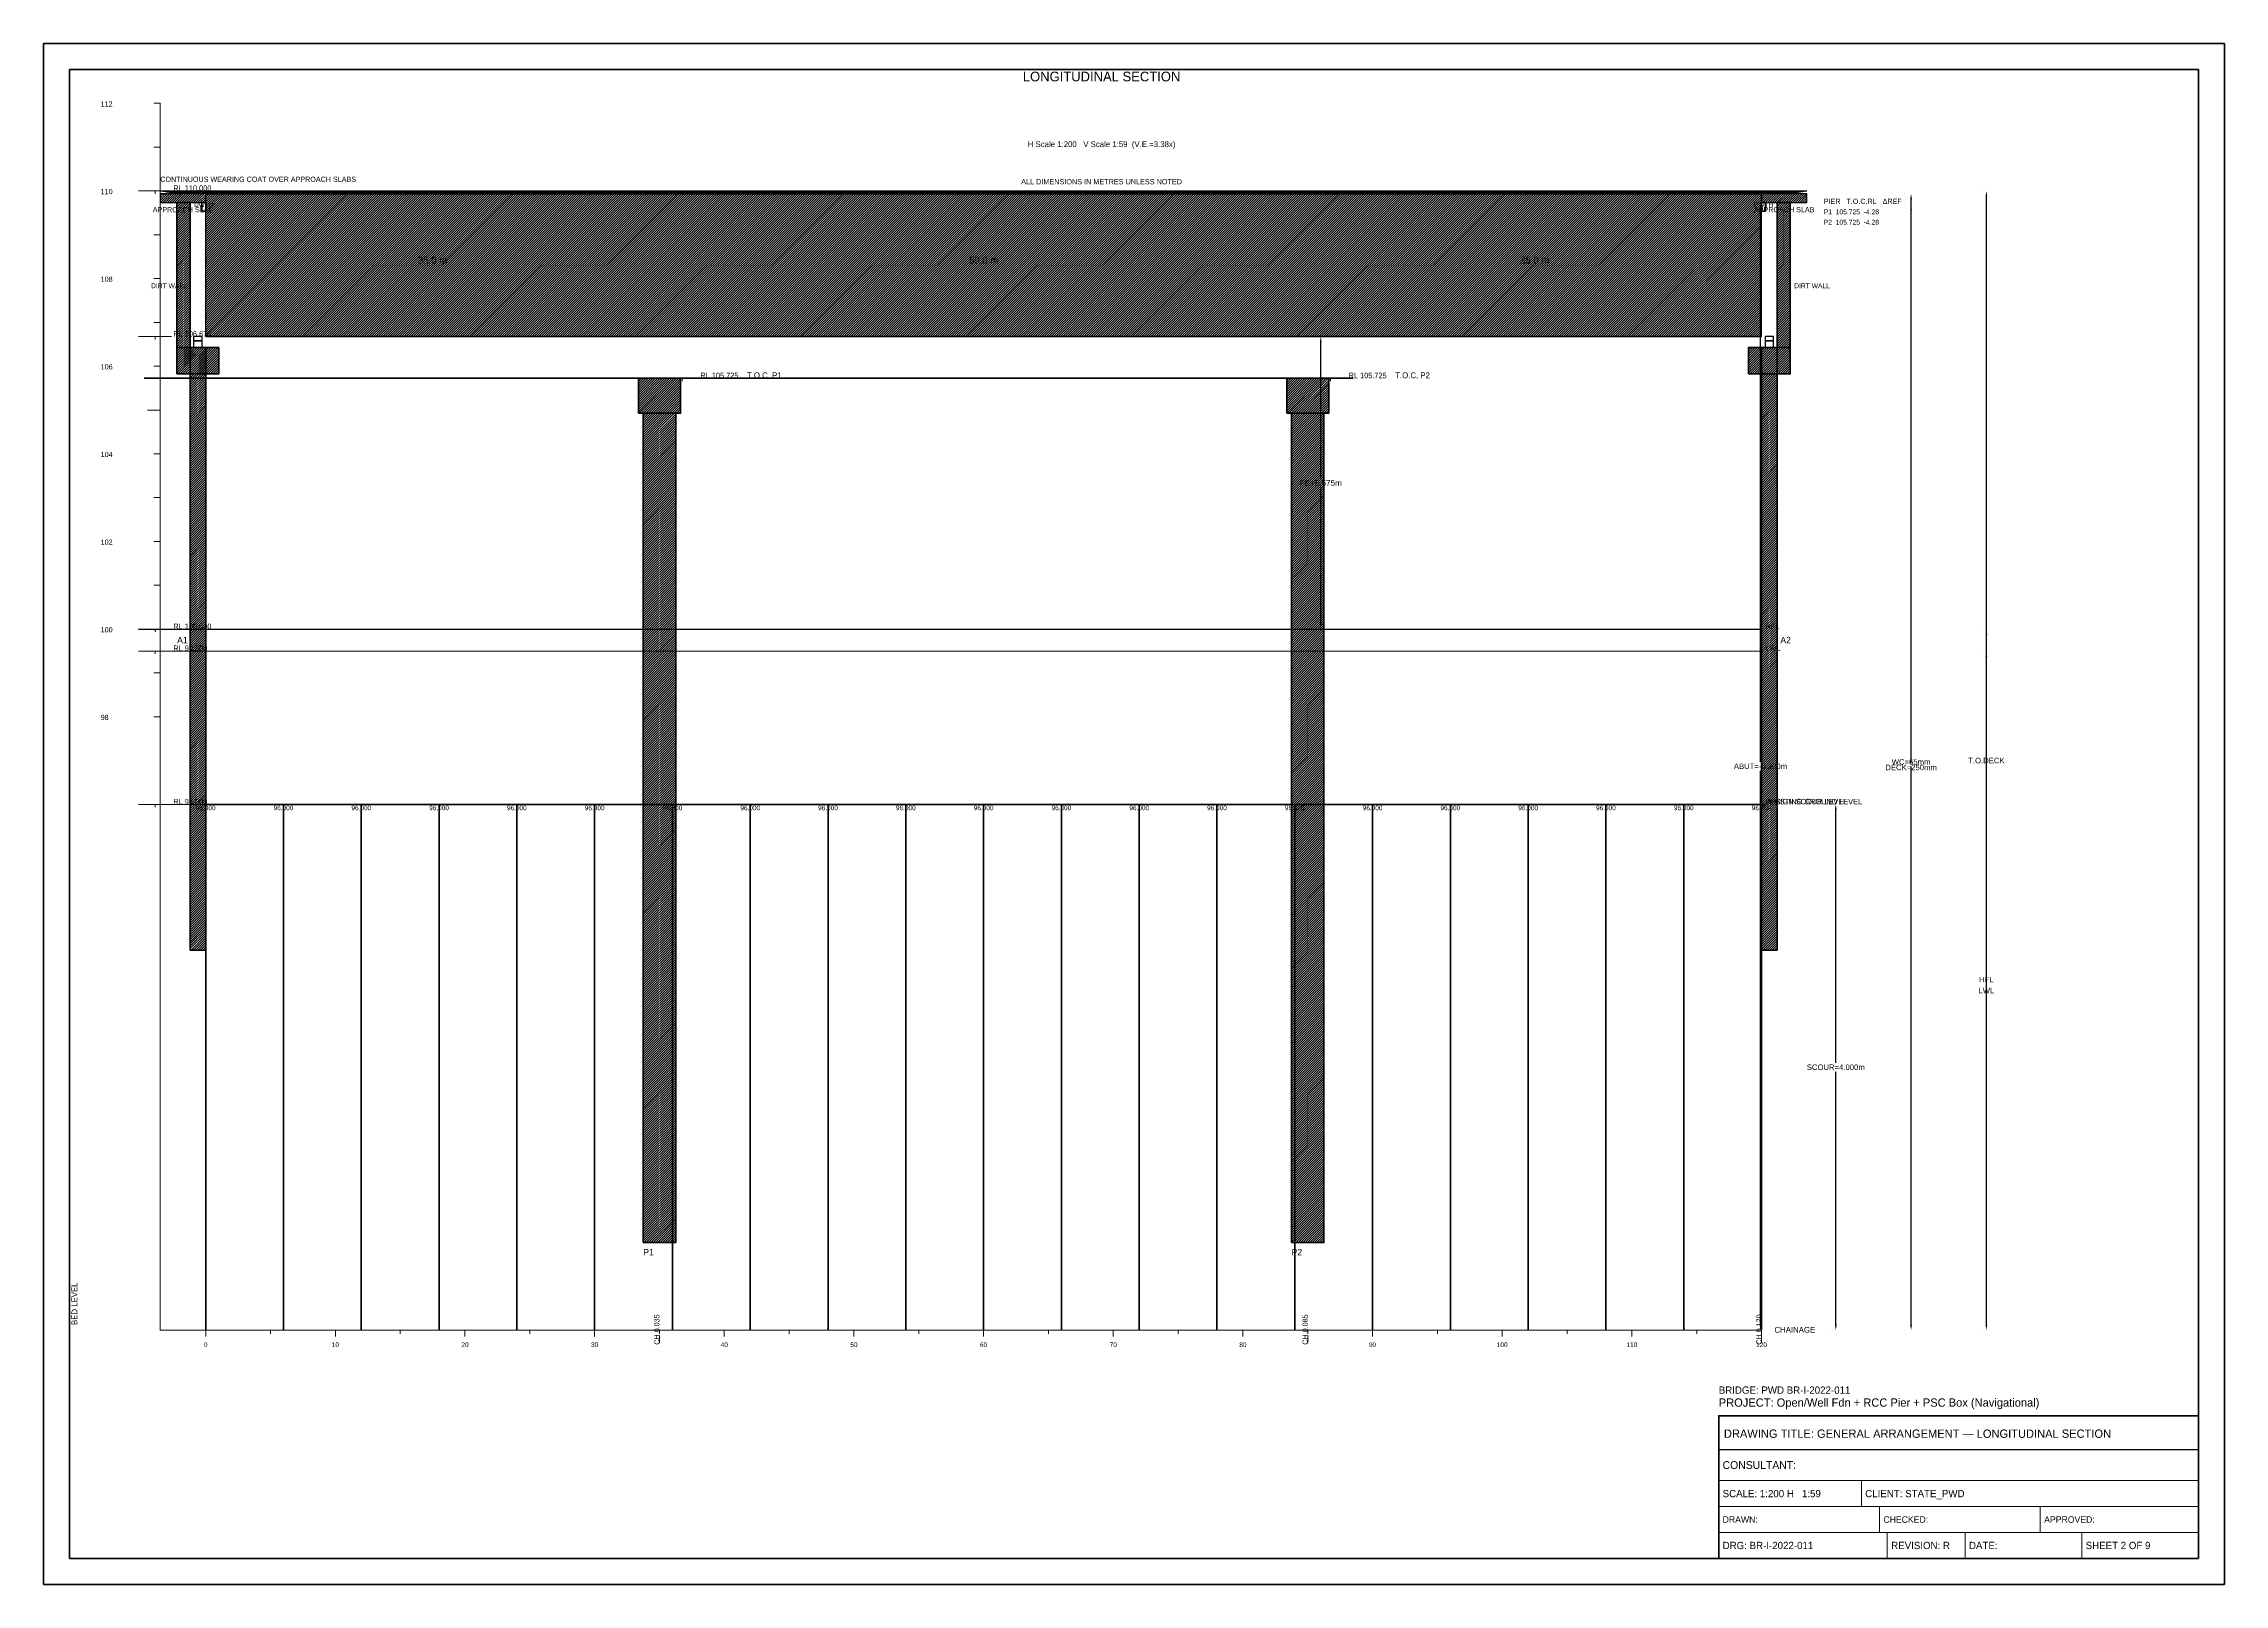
# Model space of a CAD drawing. Header units: metres. Extents: x 0 to 841, y 0 to 594.
import ezdxf
from ezdxf.enums import TextEntityAlignment as Align

# ---------------------------------------------------------------- set-up
doc = ezdxf.new("R2010")
doc.units = ezdxf.units.M
doc.linetypes.add('DASHED', pattern=[0.5, 0.375, -0.125])
doc.linetypes.add('DASHED2', pattern=[0.25, 0.1875, -0.0625])
for name, color, linetype, lineweight in [('ABUT-PROF', 4, 'Continuous', 50), ('BORDER-INNER', 7, 'Continuous', 35), ('BORDER-OUTER', 7, 'Continuous', 70), ('CIVIL-CHAINAGE', 7, 'Continuous', 18), ('CIVIL-GROUND', 3, 'Continuous', 35), ('CIVIL-HFL', 5, 'DASHED', 25), ('CIVIL-LWL', 4, 'DASHED', 18), ('CIVIL-ROAD', 7, 'Continuous', 25), ('CIVIL-SCOUR', 1, 'DASHED2', 18), ('DIM-CHAINAGE', 3, 'Continuous', 18), ('DIM-LEVEL', 3, 'Continuous', 18), ('DIM-LINEAR', 3, 'Continuous', 18), ('STRUC-HATCHING', 8, 'Continuous', 18), ('STRUC-SECTION', 2, 'Continuous', 35), ('SUB-ABUT', 3, 'Continuous', 35), ('SUB-BEARING', 5, 'Continuous', 25), ('SUB-DIRT-WALL', 3, 'Continuous', 35), ('SUB-PIER', 2, 'Continuous', 35), ('SUPER-DECK', 2, 'Continuous', 50), ('SUPER-WEARING', 8, 'Continuous', 25), ('TEXT-GENERAL', 7, 'Continuous', 18), ('TEXT-HEADER', 7, 'Continuous', 25), ('TEXT-LEVEL', 5, 'Continuous', 18), ('TEXT-SPEC', 7, 'Continuous', 13), ('TEXT-TITLE', 7, 'Continuous', 25), ('TITLEBLK-BOX', 7, 'Continuous', 50), ('TITLEBLK-TEXT', 7, 'Continuous', 18)]:
    doc.layers.add(name, color=color, linetype=linetype, lineweight=lineweight)
doc.styles.add('BRIDGE_STD', font='Arial.ttf')
doc.dimstyles.new('pmb100', dxfattribs={"dimtxt": 2.5, "dimasz": 0.9375, "dimexe": 2.5, "dimexo": 2.5, "dimtad": 0, "dimtih": 1, "dimdec": 0, "dimtxsty": 'BRIDGE_STD', "dimcen": 2.5, "dimazin": 3, "dimtfac": 1, "dimtmove": 0, "dimatfit": 3})

msp = doc.modelspace()

# ---------------------------------------------------------------- hatches: boundary and pattern name
at = {"layer": 'STRUC-HATCHING'}
h = msp.add_hatch(dxfattribs=at)
h.set_pattern_fill('ANSI31', scale=0.2)
h.paths.add_polyline_path([(45, 532.74), (62.5, 532.74), (62.5, 536.12), (45, 536.12)])
h = msp.add_hatch(dxfattribs=at)
h.set_pattern_fill('ANSI31', scale=0.2)
h.paths.add_polyline_path([(51.43, 466.69), (56.5, 466.69), (56.5, 532.74), (51.43, 532.74)])
h = msp.add_hatch(dxfattribs=at)
h.set_pattern_fill('ANSI31', scale=0.2)
h.paths.add_polyline_path([(62.5, 481.05), (662.5, 481.05), (662.5, 536.12), (62.5, 536.12)])
h = msp.add_hatch(dxfattribs=at)
h.set_pattern_fill('ANSI31', scale=0.2)
h.paths.add_polyline_path([(662.5, 532.74), (680, 532.74), (680, 536.12), (662.5, 536.12)])
h = msp.add_hatch(dxfattribs=at)
h.set_pattern_fill('ANSI31', scale=0.2)
h.paths.add_polyline_path([(668.5, 466.69), (673.57, 466.69), (673.57, 532.74), (668.5, 532.74)])
h = msp.add_hatch(dxfattribs=at)
h.set_pattern_fill('ANSI31', scale=0.2)
h.paths.add_polyline_path([(51.43, 466.69), (67.57, 466.69), (67.57, 476.82), (51.43, 476.82)])
h = msp.add_hatch(dxfattribs=at)
h.set_pattern_fill('ANSI31', scale=0.2)
h.paths.add_polyline_path([(56.5, 244.55), (62.5, 244.55), (62.5, 476.82), (56.5, 476.82)])
h = msp.add_hatch(dxfattribs=at)
h.set_pattern_fill('ANSI31', scale=0.2)
h.paths.add_polyline_path([(657.43, 466.69), (673.57, 466.69), (673.57, 476.82), (657.43, 476.82)])
h = msp.add_hatch(dxfattribs=at)
h.set_pattern_fill('ANSI31', scale=0.2)
h.paths.add_polyline_path([(662.5, 244.55), (668.5, 244.55), (668.5, 476.82), (662.5, 476.82)])
h = msp.add_hatch(dxfattribs=at)
h.set_pattern_fill('ANSI31', scale=0.2)
h.paths.add_polyline_path([(229.38, 451.48), (245.62, 451.48), (245.62, 465), (229.38, 465)])
h = msp.add_hatch(dxfattribs=at)
h.set_pattern_fill('ANSI31', scale=0.2)
h.paths.add_polyline_path([(479.38, 451.48), (495.62, 451.48), (495.62, 465), (479.38, 465)])
h = msp.add_hatch(dxfattribs=at)
h.set_pattern_fill('ANSI31', scale=0.2)
h.paths.add_polyline_path([(231.25, 131.79), (243.75, 131.79), (243.75, 451.48), (231.25, 451.48)])
h = msp.add_hatch(dxfattribs=at)
h.set_pattern_fill('ANSI31', scale=0.2)
h.paths.add_polyline_path([(481.25, 131.79), (493.75, 131.79), (493.75, 451.48), (481.25, 451.48)])
at = {"layer": 'SUPER-WEARING'}
h = msp.add_hatch(dxfattribs=at)
h.set_pattern_fill('SOLID')
h.paths.add_polyline_path([(45, 537.21), (680, 537.21), (673.5, 536.12), (51.5, 536.12)])

# ---------------------------------------------------------------- linework, layer by layer
at = {"layer": 'ABUT-PROF', "lineweight": 35}
for points in [[(61, 529.36), (62.5, 529.36), (62.5, 532.74), (61, 532.74), (61, 529.36)], [(662.5, 529.36), (664, 529.36), (664, 532.74), (662.5, 532.74), (662.5, 529.36)]]:
    msp.add_lwpolyline(points, dxfattribs=at)
at = {"layer": 'BORDER-INNER'}
msp.add_lwpolyline([(10, 10), (831, 10), (831, 584), (10, 584), (10, 10)], dxfattribs=at)
at = {"layer": 'BORDER-OUTER'}
msp.add_lwpolyline([(0, 0), (841, 0), (841, 594), (0, 594), (0, 0)], dxfattribs=at)
at = {"layer": 'CIVIL-CHAINAGE'}
for p, q in [((45, 98), (662.5, 98)), ((62.5, 98), (62.5, 95.5)), ((87.5, 98), (87.5, 96.62)), ((112.5, 98), (112.5, 95.5)), ((137.5, 98), (137.5, 96.62)), ((162.5, 98), (162.5, 95.5)), ((187.5, 98), (187.5, 96.62)), ((212.5, 98), (212.5, 95.5)), ((237.5, 98), (237.5, 96.62)), ((237.5, 96), (237.5, 93)), ((262.5, 98), (262.5, 95.5)), ((287.5, 98), (287.5, 96.62)), ((312.5, 98), (312.5, 95.5)), ((337.5, 98), (337.5, 96.62)), ((362.5, 98), (362.5, 95.5)), ((387.5, 98), (387.5, 96.62)), ((412.5, 98), (412.5, 95.5)), ((437.5, 98), (437.5, 96.62)), ((462.5, 98), (462.5, 95.5)), ((487.5, 98), (487.5, 96.62)), ((487.5, 96), (487.5, 93)), ((512.5, 98), (512.5, 95.5)), ((537.5, 98), (537.5, 96.62)), ((562.5, 98), (562.5, 95.5)), ((587.5, 98), (587.5, 96.62)), ((612.5, 98), (612.5, 95.5)), ((637.5, 98), (637.5, 96.62)), ((662.5, 98), (662.5, 95.5)), ((662.5, 96), (662.5, 93))]:
    msp.add_line(p, q, dxfattribs=at)
at = {"layer": 'CIVIL-GROUND', "color": 3}
for p, q in [((61.25, 300.71), (63.75, 300.71)), ((91.25, 300.71), (93.75, 300.71)), ((121.25, 300.71), (123.75, 300.71)), ((151.25, 300.71), (153.75, 300.71)), ((181.25, 300.71), (183.75, 300.71)), ((211.25, 300.71), (213.75, 300.71)), ((241.25, 300.71), (243.75, 300.71)), ((271.25, 300.71), (273.75, 300.71)), ((301.25, 300.71), (303.75, 300.71)), ((331.25, 300.71), (333.75, 300.71)), ((361.25, 300.71), (363.75, 300.71)), ((391.25, 300.71), (393.75, 300.71)), ((421.25, 300.71), (423.75, 300.71)), ((451.25, 300.71), (453.75, 300.71)), ((481.25, 300.71), (483.75, 300.71)), ((511.25, 300.71), (513.75, 300.71)), ((541.25, 300.71), (543.75, 300.71)), ((571.25, 300.71), (573.75, 300.71)), ((601.25, 300.71), (603.75, 300.71)), ((631.25, 300.71), (633.75, 300.71)), ((661.25, 300.71), (663.75, 300.71))]:
    msp.add_line(p, q, dxfattribs=at)
at = {"layer": 'CIVIL-GROUND', "color": 8, "linetype": 'DASHED2'}
for p, q in [((62.5, 300.71), (62.5, 98)), ((92.5, 300.71), (92.5, 98)), ((122.5, 300.71), (122.5, 98)), ((152.5, 300.71), (152.5, 98)), ((182.5, 300.71), (182.5, 98)), ((212.5, 300.71), (212.5, 98)), ((242.5, 300.71), (242.5, 98)), ((272.5, 300.71), (272.5, 98)), ((302.5, 300.71), (302.5, 98)), ((332.5, 300.71), (332.5, 98)), ((362.5, 300.71), (362.5, 98)), ((392.5, 300.71), (392.5, 98)), ((422.5, 300.71), (422.5, 98)), ((452.5, 300.71), (452.5, 98)), ((482.5, 300.71), (482.5, 98)), ((512.5, 300.71), (512.5, 98)), ((542.5, 300.71), (542.5, 98)), ((572.5, 300.71), (572.5, 98)), ((602.5, 300.71), (602.5, 98)), ((632.5, 300.71), (632.5, 98)), ((662.5, 300.71), (662.5, 98))]:
    msp.add_line(p, q, dxfattribs=at)
at = {"layer": 'CIVIL-GROUND', "color": 3}
msp.add_lwpolyline([(62.5, 300.71), (92.5, 300.71), (122.5, 300.71), (152.5, 300.71), (182.5, 300.71), (212.5, 300.71), (242.5, 300.71), (272.5, 300.71), (302.5, 300.71), (332.5, 300.71), (362.5, 300.71), (392.5, 300.71), (422.5, 300.71), (452.5, 300.71), (482.5, 300.71), (512.5, 300.71), (542.5, 300.71), (572.5, 300.71), (602.5, 300.71), (632.5, 300.71), (662.5, 300.71)], dxfattribs=at)
at = {"layer": 'CIVIL-HFL'}
for p, q in [((36.62, 368.29), (49.38, 368.29)), ((43, 368.29), (43, 367.22))]:
    msp.add_line(p, q, dxfattribs=at)
at = {"layer": 'CIVIL-HFL', "color": 5}
msp.add_line((45, 368.29), (662.5, 368.29), dxfattribs=at)
at = {"layer": 'CIVIL-LWL'}
for p, q in [((36.62, 359.84), (49.38, 359.84)), ((43, 359.84), (43, 358.78))]:
    msp.add_line(p, q, dxfattribs=at)
at = {"layer": 'CIVIL-LWL', "color": 4}
msp.add_line((45, 359.84), (662.5, 359.84), dxfattribs=at)
at = {"layer": 'CIVIL-ROAD', "lineweight": 25}
for points in [[(45, 532.74), (62.5, 532.74), (62.5, 536.12), (45, 536.12), (45, 532.74)], [(662.5, 532.74), (680, 532.74), (680, 536.12), (662.5, 536.12), (662.5, 532.74)]]:
    msp.add_lwpolyline(points, dxfattribs=at)
at = {"layer": 'CIVIL-SCOUR'}
for p, q in [((36.62, 300.71), (49.38, 300.71)), ((43, 300.71), (43, 299.65))]:
    msp.add_line(p, q, dxfattribs=at)
at = {"layer": 'CIVIL-SCOUR', "color": 1}
msp.add_line((45, 300.71), (662.5, 300.71), dxfattribs=at)
at = {"layer": 'DIM-LEVEL'}
for p, q in [((42.5, 571), (45, 571)), ((45, 98), (45, 571)), ((42.5, 554.11), (45, 554.11)), ((36.62, 537.21), (49.38, 537.21)), ((40, 537.21), (45, 537.21)), ((43, 537.21), (43, 536.15)), ((42.5, 520.32), (45, 520.32)), ((42.5, 503.43), (45, 503.43)), ((36.62, 481.05), (49.38, 481.05)), ((42.5, 486.54), (45, 486.54)), ((43, 481.05), (43, 479.98)), ((42.5, 469.64), (45, 469.64)), ((239.88, 465), (252.62, 465)), ((246.25, 465), (246.25, 463.93)), ((489.88, 465), (502.62, 465)), ((496.25, 465), (496.25, 463.93)), ((40, 452.75), (45, 452.75)), ((42.5, 435.86), (45, 435.86)), ((42.5, 418.96), (45, 418.96)), ((42.5, 402.07), (45, 402.07)), ((42.5, 385.18), (45, 385.18)), ((40, 368.29), (45, 368.29)), ((42.5, 351.39), (45, 351.39)), ((42.5, 334.5), (45, 334.5))]:
    msp.add_line(p, q, dxfattribs=at)
at = {"layer": 'STRUC-SECTION', "color": 8, "linetype": 'DASHED'}
for p in [(255, 465), (505, 465)]:
    msp.add_line(p, (38.75, 465), dxfattribs=at)
at = {"layer": 'SUB-ABUT', "lineweight": 40}
for points in [[(51.43, 466.69), (67.57, 466.69), (67.57, 476.82), (51.43, 476.82), (51.43, 466.69)], [(56.5, 244.55), (62.5, 244.55), (62.5, 476.82), (56.5, 476.82), (56.5, 244.55)], [(657.43, 466.69), (673.57, 466.69), (673.57, 476.82), (657.43, 476.82), (657.43, 466.69)], [(662.5, 244.55), (668.5, 244.55), (668.5, 476.82), (662.5, 476.82), (662.5, 244.55)]]:
    msp.add_lwpolyline(points, dxfattribs=at)
at = {"layer": 'SUB-ABUT', "lineweight": 30}
for points in [[(57.85, 476.82), (61.15, 476.82), (61.15, 479.36), (57.85, 479.36), (57.85, 476.82)], [(663.85, 476.82), (667.15, 476.82), (667.15, 479.36), (663.85, 479.36), (663.85, 476.82)]]:
    msp.add_lwpolyline(points, dxfattribs=at)
at = {"layer": 'SUB-BEARING', "lineweight": 30}
for points in [[(57.85, 479.36), (61.15, 479.36), (61.15, 481.05), (57.85, 481.05), (57.85, 479.36)], [(663.85, 479.36), (667.15, 479.36), (667.15, 481.05), (663.85, 481.05), (663.85, 479.36)]]:
    msp.add_lwpolyline(points, dxfattribs=at)
at = {"layer": 'SUB-DIRT-WALL', "lineweight": 40}
for points in [[(51.43, 466.69), (56.5, 466.69), (56.5, 532.74), (51.43, 532.74), (51.43, 466.69)], [(668.5, 466.69), (673.57, 466.69), (673.57, 532.74), (668.5, 532.74), (668.5, 466.69)]]:
    msp.add_lwpolyline(points, dxfattribs=at)
at = {"layer": 'SUB-PIER', "lineweight": 40}
for points in [[(229.38, 451.48), (245.62, 451.48), (245.62, 465), (229.38, 465), (229.38, 451.48)], [(479.38, 451.48), (495.62, 451.48), (495.62, 465), (479.38, 465), (479.38, 451.48)], [(231.25, 131.79), (243.75, 131.79), (243.75, 451.48), (231.25, 451.48), (231.25, 131.79)], [(481.25, 131.79), (493.75, 131.79), (493.75, 451.48), (481.25, 451.48), (481.25, 131.79)]]:
    msp.add_lwpolyline(points, dxfattribs=at)
at = {"layer": 'SUPER-DECK'}
for p, q in [((62.5, 536.12), (662.5, 536.12)), ((62.5, 481.05), (662.5, 481.05))]:
    msp.add_line(p, q, dxfattribs=at)
at = {"layer": 'SUPER-DECK', "lineweight": 25}
for p, q in [((62.5, 481.05), (62.5, 536.12)), ((662.5, 481.05), (662.5, 536.12))]:
    msp.add_line(p, q, dxfattribs=at)
at = {"layer": 'SUPER-WEARING', "lineweight": 25}
msp.add_lwpolyline([(45, 537.21), (680, 537.21), (673.5, 536.12), (51.5, 536.12), (45, 537.21)], dxfattribs=at)
at = {"layer": 'TITLEBLK-BOX', "lineweight": 50}
msp.add_lwpolyline([(646, 10), (831, 10), (831, 65), (646, 65), (646, 10)], dxfattribs=at)
at = {"layer": 'TITLEBLK-BOX', "lineweight": 30}
msp.add_lwpolyline([(646, 52), (831, 52), (831, 65), (646, 65), (646, 52)], dxfattribs=at)
at = {"layer": 'TITLEBLK-BOX', "lineweight": 18}
for points in [[(646, 40), (831, 40), (831, 52), (646, 52), (646, 40)], [(646, 30), (701, 30), (701, 40), (646, 40), (646, 30)], [(701, 30), (831, 30), (831, 40), (701, 40), (701, 30)], [(646, 20), (708, 20), (708, 30), (646, 30), (646, 20)], [(708, 20), (770, 20), (770, 30), (708, 30), (708, 20)], [(770, 20), (831, 20), (831, 30), (770, 30), (770, 20)], [(646, 10), (711, 10), (711, 20), (646, 20), (646, 10)], [(711, 10), (741, 10), (741, 20), (711, 20), (711, 10)], [(741, 10), (786, 10), (786, 20), (741, 20), (741, 10)], [(786, 10), (831, 10), (831, 20), (786, 20), (786, 10)]]:
    msp.add_lwpolyline(points, dxfattribs=at)

# ---------------------------------------------------------------- texts
at = {"layer": 'CIVIL-GROUND', "color": 3}
msp.add_text('EXISTING GROUND LEVEL', height=2.125, dxfattribs=at).set_placement((665, 300.71))
at = {"layer": 'CIVIL-HFL', "color": 5}
msp.add_text('HFL', height=2.125, dxfattribs=at).set_placement((664, 368.29))
at = {"layer": 'CIVIL-LWL', "color": 4}
msp.add_text('LWL', height=2.125, dxfattribs=at).set_placement((664, 359.84))
at = {"layer": 'CIVIL-SCOUR', "color": 1}
msp.add_text('DESIGN SCOUR LEVEL', height=2.125, dxfattribs=at).set_placement((664, 300.71))
at = {"layer": 'DIM-CHAINAGE'}
for s, p in [('CH 0.035', (237.5, 92.4)), ('CH 0.085', (487.5, 92.4)), ('CH 0.120', (662.5, 92.4))]:
    msp.add_text(s, height=2, rotation=90, dxfattribs=at).set_placement(p)
at = {"layer": 'TEXT-GENERAL'}
for s, p in [('35.0 m', (150, 509.13)), ('50.0 m', (362.5, 509.13)), ('35.0 m', (575, 509.13))]:
    msp.add_text(s, height=2.75, dxfattribs=at).set_placement(p, align=Align.CENTER)
for s, p in [('A1', (51.5, 362.8)), ('A2', (669.75, 362.8)), ('P1', (231.25, 126.79)), ('P2', (481.25, 126.79))]:
    msp.add_text(s, height=2.5, dxfattribs=at).set_placement(p)
at = {"layer": 'TEXT-HEADER'}
msp.add_text('LONGITUDINAL SECTION', height=3.75, dxfattribs=at).set_placement((408, 579.45), align=Align.CENTER)
for s, height, p in [('PIER   T.O.C.RL   ΔREF', 2, (686.5, 532.21)), ('T.O.C. P1', 2.25, (271.25, 465)), ('T.O.C. P2', 2.25, (521.25, 465))]:
    msp.add_text(s, height=height, dxfattribs=at).set_placement(p)
at = {"layer": 'TEXT-LEVEL'}
for s, height, p in [('112', 2, (22, 569.75)), ('RL 110.000', 2.125, (50.01, 537.21)), ('110', 2, (22, 535.96)), ('108', 2, (22, 502.18)), ('RL 106.675', 2.125, (50.01, 481.05)), ('106', 2, (22, 468.39)), ('RL 105.725', 2.125, (253.26, 465)), ('RL 105.725', 2.125, (503.26, 465)), ('104', 2, (22, 434.61)), ('102', 2, (22, 400.82)), ('RL 100.000', 2.125, (50.01, 368.29)), ('100', 2, (22, 367.04)), ('RL 99.500', 2.125, (50.01, 359.84)), ('98', 2, (22, 333.25)), ('RL 96.000', 2.125, (50.01, 300.71)), ('CHAINAGE', 2.25, (667.5, 97))]:
    msp.add_text(s, height=height, dxfattribs=at).set_placement(p)
at = {"layer": 'TEXT-LEVEL', "color": 8}
for p in [(62.5, 298.46), (92.5, 298.46), (122.5, 298.46), (152.5, 298.46), (182.5, 298.46), (212.5, 298.46), (242.5, 298.46), (272.5, 298.46), (302.5, 298.46), (332.5, 298.46), (362.5, 298.46), (392.5, 298.46), (422.5, 298.46), (452.5, 298.46), (482.5, 298.46), (512.5, 298.46), (542.5, 298.46), (572.5, 298.46), (602.5, 298.46), (632.5, 298.46), (662.5, 298.46)]:
    msp.add_text('96.000', height=1.8, dxfattribs=at).set_placement(p, align=Align.CENTER)
at = {"layer": 'TEXT-LEVEL'}
msp.add_text('BED LEVEL', height=2.25, rotation=90, dxfattribs=at).set_placement((13, 100))
for s, p in [('0', (62.5, 91.5)), ('10', (112.5, 91.5)), ('20', (162.5, 91.5)), ('30', (212.5, 91.5)), ('40', (262.5, 91.5)), ('50', (312.5, 91.5)), ('60', (362.5, 91.5)), ('70', (412.5, 91.5)), ('80', (462.5, 91.5)), ('90', (512.5, 91.5)), ('100', (562.5, 91.5)), ('110', (612.5, 91.5)), ('120', (662.5, 91.5))]:
    msp.add_text(s, height=1.8, dxfattribs=at).set_placement(p, align=Align.CENTER)
at = {"layer": 'TEXT-SPEC'}
for s, height, p in [('H Scale 1:200   V Scale 1:59  (V.E.=3.38x)', 2.25, (408, 554.11)), ('APPROACH SLAB', 2, (53.75, 528.99)), ('APPROACH SLAB', 2, (671.25, 528.99))]:
    msp.add_text(s, height=height, dxfattribs=at).set_placement(p, align=Align.CENTER)
at = {"layer": 'TEXT-SPEC', "color": 8}
for s, height, p in [('CONTINUOUS WEARING COAT OVER APPROACH SLABS', 2, (45, 540.71)), ('P1  105.725  -4.28', 1.875, (686.5, 528.21)), ('P2  105.725  -4.28', 1.875, (686.5, 524.21))]:
    msp.add_text(s, height=height, dxfattribs=at).set_placement(p)
msp.add_text('ALL DIMENSIONS IN METRES UNLESS NOTED', height=2.025, dxfattribs=at).set_placement((408, 539.75), align=Align.CENTER)
at = {"layer": 'TEXT-SPEC', "color": 4}
for p in [(61.75, 531.05), (663.25, 531.05)]:
    msp.add_text('DWTH', height=1.8, dxfattribs=at).set_placement(p, align=Align.CENTER)
at = {"layer": 'TEXT-SPEC'}
for p in [(41.43, 499.71), (675.07, 499.71)]:
    msp.add_text('DIRT WALL', height=1.875, dxfattribs=at).set_placement(p)
at = {"layer": 'TEXT-TITLE'}
for s, p in [('PROJECT: Open/Well Fdn + RCC Pier + PSC Box (Navigational)', (646, 68.5)), ('DRAWING TITLE: GENERAL ARRANGEMENT — LONGITUDINAL SECTION', (648, 56.5))]:
    msp.add_text(s, height=3.2, dxfattribs=at).set_placement(p)
at = {"layer": 'TITLEBLK-TEXT'}
for s, height, p in [('BRIDGE: PWD BR-I-2022-011', 2.8, (646, 73.5)), ('CONSULTANT: ', 3, (647.5, 44.5)), ('SCALE: 1:200 H   1:59', 2.8, (647.5, 33.6)), ('CLIENT: STATE_PWD', 2.8, (702.5, 33.6)), ('DRAWN: ', 2.5, (647.5, 23.75)), ('CHECKED: ', 2.5, (709.5, 23.75)), ('APPROVED: ', 2.5, (771.5, 23.75)), ('DRG: BR-I-2022-011', 2.8, (647.5, 13.6)), ('REVISION: R', 2.8, (712.5, 13.6)), ('DATE: ', 2.8, (742.5, 13.6)), ('SHEET 2 OF 9', 2.8, (787.5, 13.6))]:
    msp.add_text(s, height=height, dxfattribs=at).set_placement(p)

# ---------------------------------------------------------------- dimensions: what is measured, and where the dimension line sits
at = {"layer": 'DIM-LINEAR'}
for base, p1, p2, text, override in [((662.1, 98), (662.1, 98), (662.1, 532.74), 'ABUT=-0.200m', {"dimtxt": 2.125, "dimasz": 2.125, "dimgap": 0.85, "dimclrt": 3}), ((720.18, 98), (720.18, 98), (720.18, 531.89), 'DECK=250mm', {"dimtxt": 2.125, "dimasz": 2.125, "dimgap": 0.85, "dimclrt": 3}), ((720.18, 98), (720.18, 98), (720.18, 536.12), 'WC=65mm', {"dimtxt": 2.125, "dimasz": 2.125, "dimgap": 0.85, "dimclrt": 3}), ((749.22, 98), (749.22, 98), (749.22, 537.21), 'T.O.DECK', {"dimtxt": 2.125, "dimasz": 2.125, "dimgap": 0.85, "dimclrt": 3}), ((492.5, 368.29), (482.5, 368.29), (482.5, 481.05), 'FB=6.675m', {"dimtxt": 2.25, "dimasz": 2.25, "dimgap": 0.9, "dimclrt": 3}), ((749.22, 98), (749.22, 98), (749.22, 368.29), 'HFL', {"dimtxt": 2.125, "dimasz": 2.125, "dimgap": 0.85, "dimclrt": 3}), ((749.22, 98), (749.22, 98), (749.22, 359.84), 'LWL', {"dimtxt": 2.125, "dimasz": 2.125, "dimgap": 0.85, "dimclrt": 3}), ((691.14, 98), (691.14, 98), (691.14, 300.71), 'SCOUR=4.000m', {"dimtxt": 2.125, "dimasz": 2.125, "dimgap": 0.85, "dimclrt": 3})]:
    msp.add_linear_dim(base=base, p1=p1, p2=p2, angle=90, text=text, dimstyle='pmb100', override=override, dxfattribs=at).render()

doc.saveas('drawing.dxf')
